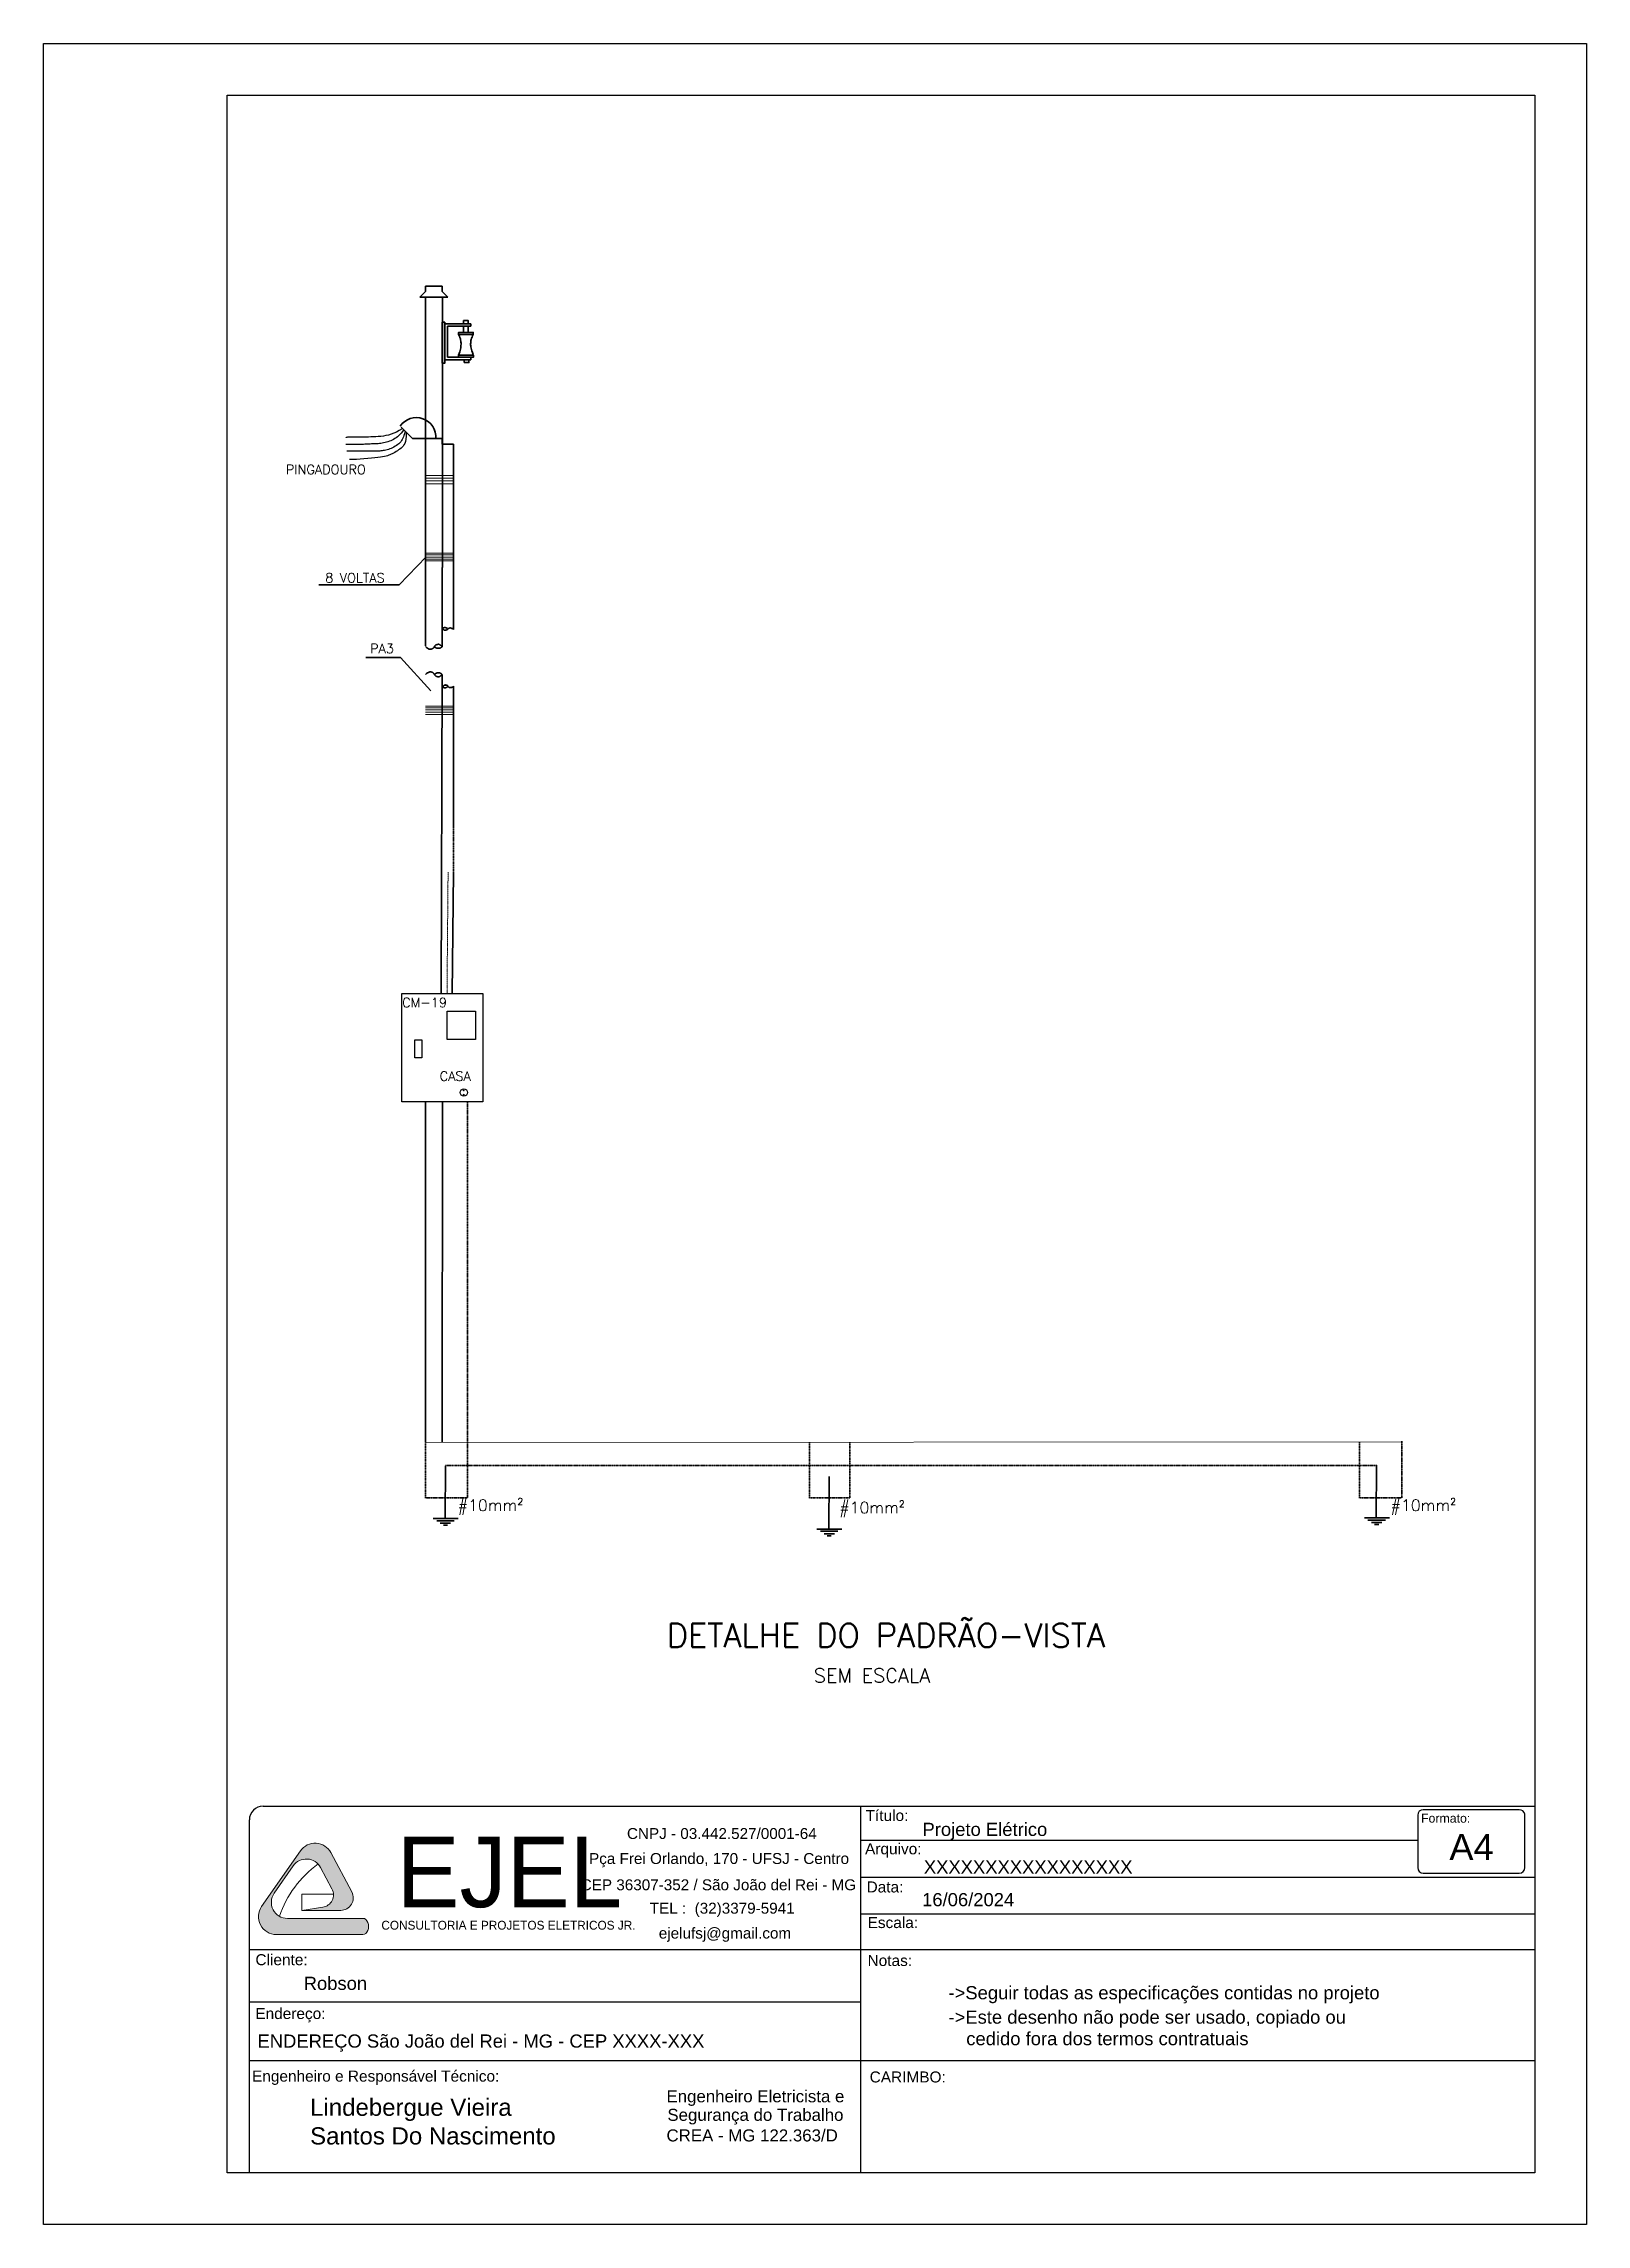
# Model space of a CAD drawing. Header units: millimetres. Extents: x 32721 to 70403, y 1490 to 13922.
# Drawn here: x 47374 to 49474, y 2750 to 5720 of the extents above; entities that cross this region are included whole.
import ezdxf
from ezdxf.enums import TextEntityAlignment as Align

# ---------------------------------------------------------------- set-up
doc = ezdxf.new("R2010")
doc.units = ezdxf.units.MM
doc.linetypes.add('DASHDOT', pattern=[1, 0.5, -0.25, 0, -0.25])
doc.linetypes.add('HIDDEN', pattern=[0.375, 0.25, -0.125])
for name, color, linetype, lineweight in [('EJEL05130C', 130, 'Continuous', 30), ('EJEL0550C', 50, 'Continuous', 35), ('EJEL0580C', 80, 'Continuous', 9), ('EJEL0910C', 10, 'Continuous', 9), ('EJELFORMATO', 170, 'Continuous', 25)]:
    doc.layers.add(name, color=color, linetype=linetype, lineweight=lineweight)
doc.styles.add('AGEONE', font='')
doc.styles.add('AR', font='arial.ttf')
doc.styles.add('ROMANS', font='romans.shx')
doc.styles.get("Standard").update_dxf_attribs({"font": 'arial.ttf'})
doc.styles.get('AGEONE').set_extended_font_data('Ageone')

msp = doc.modelspace()

# ---------------------------------------------------------------- texts
at = {"layer": 'EJEL05130C', "style": 'ROMANS'}
for s, height, p in [('DETALHE DO PADRÃO-VISTA', 32.0755179896085, (48222.58986407862, 3536.446083561845)), ('SEM ESCALA', 19.24531079376511, (48422.58778966195, 3488.195852077166))]:
    msp.add_text(s, height=height, dxfattribs=at).set_placement(p)
at = {"layer": 'EJEL0550C', "style": 'ROMANS'}
msp.add_text('CM-19', height=12.8302071958434, dxfattribs=at).set_placement((47862.25334095997, 4407.867595564727))
at = {"layer": 'EJEL0550C', "lineweight": -3, "style": 'ROMANS'}
for p in [(47903.07480556751, 3721.87466924679), (48422.42608071679, 3718.694905729026), (49172.90556829964, 3721.87466924679)]:
    msp.add_text('   #10mm²', height=15.61822372103351, dxfattribs=at).set_placement(p)
at = {"layer": 'EJEL0550C'}
for s, height, p in [('Título:', 15, (48493.13435941821, 3299.651321743106)), ('Formato:', 12, (49249.15940984132, 3297.425993580327)), ('Arquivo:', 15, (48492.37656538308, 3254.27341269383)), ('Data:', 15, (48494.45888249928, 3202.33151512414)), ('Escala:', 15, (48495.82251166206, 3153.833082079378)), ('Cliente:', 15, (47662.59303732615, 3103.255150253724)), ('Notas:', 15, (48495.7906404578, 3102.140088964094)), ('Endereço:', 15, (47662.41699713122, 3029.960672447996)), ('Engenheiro e Responsável Técnico:', 15, (47657.9089863438, 2944.715908026861)), ('CARIMBO:', 15, (48498.65080975022, 2943.543453875187))]:
    msp.add_text(s, height=height, dxfattribs=at).set_placement(p)
at = {"layer": 'EJEL0580C', "style": 'ROMANS'}
for s, p in [('PINGADOURO', (47703.87905121635, 5133.822673390594)), ('8 VOLTAS', (47757.55113370337, 4986.314252975706)), ('PA3', (47818.62806694895, 4890.030993387132)), ('CASA', (47913.34558666532, 4307.585945443629))]:
    msp.add_text(s, height=12.8302071958434, dxfattribs=at).set_placement(p)
at = {"layer": 'EJEL0910C'}
for s, height, p in [('Projeto Elétrico ', 17.93157444528333, (48570.54752937498, 3279.27813432792)), ('XXXXXXXXXXXXXXXXX', 17.93157444528333, (48572.44086477745, 3228.065126530317)), ('16/06/2024', 17.93157444528338, (48570.03273538357, 3183.56539492296)), ('Robson', 17.93157444528338, (47728.21426836794, 3069.575968860609)), ('->Seguir todas as especificações contidas no projeto', 17.93157444528333, (48605.90561308924, 3056.805717679978)), ('->Este desenho não pode ser usado, copiado ou', 17.93157444528333, (48605.90561308924, 3023.60240440171)), ('ENDEREÇO São João del Rei - MG - CEP XXXX-XXX', 17.93157444528333, (47665.36020865085, 2990.978034813263)), ('    cedido fora dos termos contratuais', 17.93157444528333, (48602.3077878964, 2994.274437569155))]:
    msp.add_text(s, height=height, dxfattribs=at).set_placement(p)
for s, height, style, p in [('EJEL', 96.08080432525331, 'AGEONE', (47854.63972788517, 3182.277768958549)), ('CNPJ - 03.442.527/0001-64', 14.85101435259276, 'AR', (48168.26630694725, 3275.15003919632)), ('A4', 35.26820437404194, 'AR', (49287.76973134864, 3246.570227956705)), ('Pça Frei Orlando, 170 - UFSJ - Centro', 14.85101435259276, 'AR', (48116.66813572522, 3241.123929788198)), ('CEP 36307-352 / São João del Rei - MG', 14.85101435259276, 'AR', (48105.36989790693, 3205.324585143317)), ('TEL :  (32)3379-5941', 14.85101435259276, 'AR', (48199.30235808788, 3173.436823334268)), ('CONSULTORIA E PROJETOS ELETRICOS JR.', 12, 'AGEONE', (47833.95732486926, 3151.684489128718)), ('ejelufsj@gmail.com', 14.85101435259276, 'AR', (48211.59257118616, 3139.539510450864))]:
    msp.add_text(s, height=height, dxfattribs=dict(at, style=style)).set_placement(p)
at = {"layer": 'EJEL0910C', "style": 'AR'}
for s, p in [('Engenheiro Eletricista e', (48343.13299923882, 2916.524440452995)), ('Segurança do Trabalho', (48343.13299923882, 2891.267960296784))]:
    msp.add_text(s, height=16.416, dxfattribs=at).set_placement(p, align=Align.CENTER)
at = {"layer": 'EJEL0910C'}
msp.add_text('CREA - MG 122.363/D', height=16.41600000000005, dxfattribs=at).set_placement((48338.69028865956, 2863.227719830201), align=Align.CENTER)
at = {"layer": 'EJEL0910C', "insert": (47736.9381585287, 2921.510677849026), "char_height": 23.40000000000007, "attachment_point": 1, "style": 'AR'}
msp.add_mtext_dynamic_manual_height_columns('Lindebergue Vieira Santos Do Nascimento', width=341.341735137139, gutter_width=1811.922514845056, heights=[0], dxfattribs=at)

# ---------------------------------------------------------------- hatches: boundary and pattern name
at = {"layer": 'EJEL0910C'}
h = msp.add_hatch(color=256, dxfattribs=at)
h.dxf.hatch_style = 1
edge = h.paths.add_edge_path()
edge.add_arc((47751.6876544955, 3199.087697769006), 17.04462481392341, -81.4230188051423, 28.01405766307471, ccw=False)
edge.add_line((47754.22965736434, 3182.233693601753), (47725.48267424922, 3177.897933814013))
edge.add_line((47725.48267424878, 3177.897933814165), (47778.71593417702, 3177.897933814169))
edge.add_arc((47778.71593417719, 3194.942558627998), 17.04462481391936, 270, 388.0140576630612)
edge.add_line((47793.76348087264, 3202.948217470621), (47765.25946398337, 3256.524760459593))
edge.add_arc((47743.7629687039, 3245.088104970011), 24.34946401988559, 28.01405766304059, 145.1095997923543)
edge.add_line((47723.79037620619, 3259.016204157684), (47671.00642488552, 3183.325161470881))
edge.add_arc((47690.97901738368, 3169.397062283315), 24.34946401988359, 145.1095997923455, 269.9862535994334)
edge.add_line((47690.97317546167, 3145.047598964258), (47808.74862420253, 3145.019342283827))
edge.add_ellipse((47808.75146216134, 3156.0136664436), major_axis=(0.00283795902097491, 10.99432415987779), ratio=0.7056061408771386, start_angle=180, end_angle=360.0417428966182)
edge.add_line((47808.74864826704, 3167.007989144608), (47706.06835510091, 3166.983798877867))
edge.add_arc((47706.06269831935, 3188.898315765735), 21.914517617902, 145.1095997923734, 270.0147897280216, ccw=False)
edge.add_line((47688.08736507155, 3201.433605034443), (47713.91381640649, 3238.468176746657))
edge.add_arc((47731.88914965352, 3225.932887477873), 21.91451761788841, 28.01405766305561, 145.109599792388, ccw=False)
edge.add_line((47751.23599540468, 3236.225877418605), (47766.73520119108, 3207.093356611726))

# ---------------------------------------------------------------- linework, layer by layer
at = {"layer": 'EJEL05130C'}
for p, q in [((47861.61467565715, 4278.90144045763), (47861.61467565715, 4426.448823209829)), ((47861.61467565715, 4426.448823209829), (47972.2752127213, 4426.448823209829)), ((47972.2752127213, 4426.448823209829), (47972.2752127213, 4278.90144045763)), ((47923.61614227754, 4363.948253853484), (47923.61614227754, 4402.438875441014)), ((47923.61614227754, 4402.438875441014), (47962.10676386507, 4402.438875441014)), ((47962.10676386507, 4402.438875441014), (47962.10676386507, 4363.948253853484)), ((47879.46614069745, 4339.095266184487), (47879.46614069745, 4363.393756231882)), ((47879.46614069745, 4363.393756231882), (47889.08879609433, 4363.393756231882)), ((47889.08879609433, 4339.095266184487), (47879.46614069745, 4339.095266184487)), ((47889.08879609433, 4363.393756231882), (47889.08879609433, 4339.095266184487)), ((47962.10676386507, 4363.948253853484), (47923.61614227754, 4363.948253853484)), ((47972.2752127213, 4278.90144045763), (47861.61467565715, 4278.90144045763))]:
    msp.add_line(p, q, dxfattribs=at)
for points in [[(47864.58118519808, 5194.605373068745), (47862.72135394672, 5192.088168863149), (47860.92898462212, 5189.875005987444), (47859.18518776397, 5187.934985186261), (47857.47107391192, 5186.237207223108), (47855.76775383222, 5184.750772840256), (47854.05633783796, 5183.444782791772), (47852.31793661986, 5182.288337827002), (47850.53366079312, 5181.250538704735), (47848.68986791099, 5180.305468902447), (47846.79390388308, 5179.447142821929), (47844.85836185917, 5178.674557614326), (47842.89583483798, 5177.986710409557), (47840.91891581826, 5177.382598351698), (47838.94019787422, 5176.861218570655), (47836.97227385358, 5176.421568217585), (47835.02773690611, 5176.062644424765), (47833.11633165818, 5175.781618280835), (47831.23640909589, 5175.56835668577), (47829.38347168191, 5175.410900474679), (47827.55302210549, 5175.297290492101), (47825.7405629804, 5175.215567582585), (47823.9415966938, 5175.153772595393), (47822.15162608596, 5175.099946365637), (47820.36615361962, 5175.042129742578), (47818.58113163956, 5174.97102132659), (47816.79431096178, 5174.887950746084), (47815.00389273748, 5174.796905392377), (47813.20807751373, 5174.701872649712), (47811.4050659131, 5174.606839904689), (47809.59305923786, 5174.515794550982), (47807.77025765744, 5174.432723972837), (47805.93486232309, 5174.361615556849), (47804.07487889571, 5174.305459844738), (47802.13753364277, 5174.263259986903), (47800.05985749247, 5174.233022298311), (47797.77888175059, 5174.212753077394), (47795.23163757194, 5174.200458629675), (47792.3551560357, 5174.194145265395), (47789.08646822115, 5174.191819290078), (47785.36260535858, 5174.191487009237)], [(47862.27821424599, 5195.626144354421), (47858.36787226266, 5193.177888231941), (47854.57086349181, 5191.160269987271), (47850.87099791683, 5189.525440976497), (47847.25208537013, 5188.22555254391), (47843.69793575957, 5187.212756033794), (47840.1923591441, 5186.439202797519), (47836.71916543161, 5185.857044174656), (47833.26216437898, 5185.418431511847), (47829.81056289352, 5185.081497239182), (47826.37515557834, 5184.828298115783), (47822.97213426253, 5184.646871965335), (47819.61769039757, 5184.525256637473), (47816.32801543499, 5184.451489965326), (47813.11930112835, 5184.413609777293), (47810.0077388536, 5184.399653920653), (47807.00952059092, 5184.397660228533), (47804.14173702736, 5184.397327945335), (47801.42507858665, 5184.395001967656), (47798.88113424838, 5184.388688603376), (47796.53149382288, 5184.376394155657), (47794.39774636528, 5184.356124937101), (47792.50148161039, 5184.325887248506), (47790.86428906648, 5184.283687390674), (47789.50775778863, 5184.227531680921), (47788.44335769402, 5184.156921690916), (47787.64207769213, 5184.077340071028), (47787.06478732789, 5183.995764763738), (47786.67235576868, 5183.919173690294), (47786.42565218179, 5183.854544774284), (47786.28554588564, 5183.808855955831), (47786.21290642515, 5183.789085158533), (47786.16860281664, 5183.802210310711), (47786.12160036855, 5183.852218801323), (47786.07324850069, 5183.931135850089), (47786.03299292497, 5184.027996146815), (47786.01027882472, 5184.131834369498), (47786.0145517608, 5184.231685205581), (47786.05525721864, 5184.316583344869), (47786.14184060806, 5184.375563451198), (47786.28374748999, 5184.397660228533)], [(47865.9628444728, 5191.543059218806), (47865.27879973294, 5189.002130153214), (47864.59250935857, 5186.718446242496), (47863.88013443084, 5184.662088541649), (47863.11783580438, 5182.803138115116), (47862.28177478691, 5181.111676020257), (47861.34811238406, 5179.557783314431), (47860.29300967699, 5178.111541057355), (47859.09262782239, 5176.74303031111), (47857.73107390563, 5175.428648504043), (47856.22424053925, 5174.170058557858), (47854.59596618895, 5172.975239748735), (47852.87008954702, 5171.852171367005), (47851.07044923022, 5170.808832700641), (47849.22088393079, 5169.853203035258), (47847.34523226551, 5168.993261654108), (47845.46733270006, 5168.236987847529), (47843.60810033491, 5167.589369611276), (47841.776755299, 5167.043429758083), (47839.97959450707, 5166.589199829719), (47838.22291434518, 5166.2167113467), (47836.51301142601, 5165.915995848427), (47834.8561824377, 5165.677084862509), (47833.2587239929, 5165.490009918896), (47831.72693262875, 5165.344802542841), (47830.25983358806, 5165.232491118619), (47828.82736701198, 5165.148091412393), (47827.39220099217, 5165.087616028122), (47825.91700429992, 5165.04707758157), (47824.36444517795, 5165.022488690855), (47822.69719217101, 5165.009861962295), (47820.87791405042, 5165.005210011655), (47818.86927898334, 5165.004545447617), (47816.62466024162, 5165.004545447617), (47814.06024925012, 5165.004545447617), (47811.08294185867, 5165.004545447617), (47807.59963474785, 5165.004545447617), (47803.51722338992, 5165.004545447617), (47798.74260408782, 5165.004545447617), (47793.18267314455, 5165.004545447617), (47786.74432618338, 5165.004545447617)], [(47867.80515954844, 5190.522287933134), (47867.66850194575, 5185.645722389418), (47867.27322171211, 5181.651240109455), (47866.64135816239, 5178.416246951288), (47865.79495008278, 5175.818148789476), (47864.75603641052, 5173.734351486779), (47863.54665638492, 5172.042260908322), (47862.18884909428, 5170.619282931017), (47860.70465347583, 5169.342823408188), (47859.1164085896, 5168.112215835168), (47857.44765262748, 5166.914504216344), (47855.72222450828, 5165.758660169795), (47853.96396247116, 5164.653655318314), (47852.19670520838, 5163.608461282347), (47850.44429095907, 5162.632049689404), (47848.73055818898, 5161.73339215757), (47847.07934559035, 5160.921460304926), (47845.49537583035, 5160.201238384183), (47843.9069090617, 5159.561761061548), (47842.22309039377, 5158.988075635501), (47840.35306402971, 5158.465229404526), (47838.20597492786, 5157.978269667106), (47835.69096736686, 5157.512243714642), (47832.71718630505, 5157.052198843256), (47829.19377624766, 5156.583182351435), (47825.06916259395, 5156.096222614015), (47820.44889318664, 5155.606272332512), (47815.47779683798, 5155.134265296609), (47810.30070190715, 5154.701135293621), (47805.06243720643, 5154.3278161085), (47799.90783132153, 5154.03524152621), (47794.98171283815, 5153.844345331701), (47790.42891034203, 5153.77606131701)]]:
    msp.add_lwpolyline(points, dxfattribs=at)
for centre, radius in [((47946.13678336568, 4291.823215240017), 5.051913223246185), ((47946.09426752611, 4294.596290645607), 0.4664766931536385), ((47946.09426752611, 4288.843842966502), 0.4664766931536385)]:
    msp.add_circle(centre, radius, dxfattribs=at)
at = {"layer": 'EJEL0550C'}
for p, q in [((47886.12982018148, 5374.767655727745), (47893.82794446289, 5382.465780042192)), ((47893.82794446289, 5382.465780042192), (47893.82794446289, 5390.163904363722)), ((47893.82794446289, 5390.163904363722), (47916.92231745814, 5390.163904363722)), ((47916.92231745814, 5390.163904363722), (47916.92231745814, 5382.465780042192)), ((47924.62044166404, 5374.767655727745), (47916.92231745814, 5382.465780042192)), ((47893.82794446289, 5374.767655727745), (47886.12982018148, 5374.767655727745)), ((47893.82794446289, 5374.767655727745), (47916.92231745814, 5374.767655727745)), ((47893.82794446289, 5002.986872108715), (47893.82794446289, 5374.767655727745)), ((47916.92231745814, 5374.767655727745), (47924.62044166404, 5374.767655727745)), ((47916.96588888484, 5006.947711027977), (47916.96588888484, 5374.767655727745)), ((47923.92648743413, 5338.811941872849), (47955.55614955186, 5338.811941872849)), ((47955.55614955186, 5335.410702408735), (47923.92648743413, 5335.410702408735)), ((47955.55614955186, 5338.811941872849), (47955.55614955186, 5335.410702408735)), ((47955.55614955186, 5293.13813019294), (47923.92648743413, 5293.13813019294)), ((47923.92648743413, 5289.736882534733), (47955.55614955186, 5289.736882534733)), ((47955.55614955186, 5289.736882534733), (47955.55614955186, 5293.13813019294)), ((47876.32575148961, 5182.314547788665), (47860.92950285129, 5197.710796422281)), ((47876.32575148961, 5182.314547788665), (47907.11824884181, 5182.314547788665)), ((47916.92231745814, 5182.314547788665), (47907.11824884181, 5182.314547788665)), ((47916.92231745814, 5174.61642347186), (47916.92231745814, 5182.314547788665)), ((47916.92231745814, 5174.61642347186), (47932.31856609648, 5174.61642347186)), ((47932.31856609648, 5174.61642347186), (47932.31856609648, 4922.318059229412)), ((47895.11582140355, 5021.199718903321), (47857.99519231825, 4983.043740540641)), ((47893.88552642855, 4900.086492047762), (47893.88552642855, 5005.919549543982)), ((47916.89291055898, 4898.265577721228), (47916.89291055898, 5006.830083686171)), ((47857.99519231825, 4983.043740540641), (47748.81687781405, 4983.043740540641)), ((47860.02486022392, 4884.125902864558), (47812.71424402058, 4884.125902864558)), ((47901.4216371107, 4838.853536727205), (47860.02486022392, 4884.125902864558)), ((47915.46201943881, 4426.44882321043), (47916.92231745814, 4860.733064685512)), ((47932.31856609648, 4845.336816051895), (47932.31856609648, 4653.129493059783)), ((47930.28982574699, 4426.44882321043), (47932.13738300283, 4591.67220258321)), ((47893.82794446289, 3815.882654520487), (47893.82794446289, 4278.901440458631)), ((47916.92231745814, 3815.882654520487), (47916.94494425545, 4278.901440458631)), ((47921.13118043098, 3783.377927624781), (47920.6921913969, 3711.677769115962)), ((49188.72730339129, 3784.321498625573), (49188.28831428169, 3712.621340116755)), ((48443.4897952652, 3768.920878816432), (48443.0508062311, 3697.220720312336)), ((49172.02079056947, 3712.621340116755), (49206.13585125325, 3712.621340116755)), ((47904.42466776021, 3711.677769115962), (47938.53972821742, 3711.677769115962)), ((47909.38728801862, 3708.616783386362), (47933.15248826699, 3708.616783386362)), ((47914.19683144971, 3705.084876777099), (47928.20140483785, 3705.084876777099)), ((47918.44077805315, 3702.541966272765), (47924.09899823245, 3702.541966272765)), ((48426.78328236785, 3697.220720312336), (48460.89834305162, 3697.220720312336)), ((48431.74590285282, 3694.159734585093), (48455.51110287462, 3694.159734585093)), ((48436.55544628392, 3690.627827973472), (48450.56001967206, 3690.627827973472)), ((48440.79939281184, 3688.084917464417), (48446.45761306665, 3688.084917464417)), ((49176.98341097892, 3709.560354389512), (49200.74861092521, 3709.560354389512)), ((49181.79295433449, 3706.028447780252), (49195.79752772264, 3706.028447780252)), ((49186.03690093794, 3703.485537273558), (49191.69512104172, 3703.485537273558))]:
    msp.add_line(p, q, dxfattribs=at)
at = {"layer": 'EJEL0550C', "linetype": 'HIDDEN'}
for p, q in [((47932.09439671744, 4655.202443977549), (47932.09439671744, 4592.107195361637)), ((47951.30054966484, 4278.901440458631), (47951.30054966484, 3739.759864507443)), ((47893.82794446289, 3739.303352812211), (47893.82794446289, 3815.199457177714)), ((48416.67319218414, 3739.303352812211), (48416.67319218414, 3815.199457177714)), ((48471.47460483118, 3739.759864507443), (48471.47460483118, 3815.199457177714)), ((49165.19828377789, 3739.303352812211), (49165.19828377789, 3815.199457177714)), ((49223.09506853206, 3816.873057207966), (49223.09506853206, 3739.759864507443)), ((49188.81576296361, 3783.824593393198), (47921.13118043098, 3783.824593393198)), ((47951.30054966484, 3739.759864507443), (47894.56267144035, 3739.759864507443)), ((48471.47460483118, 3739.759864507443), (48417.40791908609, 3739.759864507443)), ((49223.09506853206, 3739.759864507443), (49165.93301083089, 3739.759864507443))]:
    msp.add_line(p, q, dxfattribs=at)
at = {"layer": 'EJEL0550C'}
for points in [[(47916.87063954389, 5340.755507279904), (47916.87063954389, 5284.87797721001), (47920.27690972302, 5284.87797721001), (47920.27690972302, 5340.755507279904)], [(47939.10182325995, 5324.070888219223), (47939.10182325995, 5326.877624346056), (47958.94497031636, 5326.877624346056), (47958.94497031636, 5324.070888219223)], [(47939.10182325995, 5293.192171958959), (47939.10182325995, 5296.000447709066), (47959.36713548115, 5296.000447709066), (47959.36713548115, 5293.192171958959)]]:
    msp.add_lwpolyline(points, close=True, dxfattribs=at)
for points in [[(47923.92648743413, 5338.811941872849), (47920.27690972302, 5338.811941872849)], [(47920.27690972302, 5338.811941872849), (47920.27690972302, 5289.736882534733), (47923.92648743413, 5289.736882534733)], [(47923.92648743413, 5293.13813019294), (47923.92648743413, 5335.410702408735)], [(47939.10182325995, 5324.070888219223), (47940.09529083307, 5322.048904448988), (47940.87476427766, 5320.177760315819), (47941.46374629042, 5318.432778212373), (47941.88573919047, 5316.789280538382), (47942.16424567453, 5315.222589703026), (47942.32276821272, 5313.708028101319), (47942.38480980387, 5312.220918125913), (47942.37387246497, 5310.736582183625), (47942.30686215732, 5309.230342671832), (47942.17429669203, 5307.677521990267), (47941.96009722029, 5306.053442538669), (47941.64818466673, 5304.333426714409), (47941.22247995601, 5302.492796924304), (47940.66690408826, 5300.506875551568), (47939.96537821469, 5298.350985017176), (47939.10182325995, 5296.000447709066)], [(47945.85692718264, 5338.811941872849), (47945.85692718264, 5343.002779840892), (47952.1898661671, 5343.002779840892), (47952.1898661671, 5338.811941872849)], [(47945.85692718264, 5326.877624346056), (47945.85692718264, 5335.410702408735)], [(47952.1898661671, 5335.410702408735), (47952.1898661671, 5326.877624346056), (47945.85692718264, 5326.877624346056)], [(47958.94497031636, 5324.070888219223), (47958.07229786649, 5322.338232891456), (47957.34683127099, 5320.649456868301), (47956.75743562647, 5319.004560154477), (47956.29297610508, 5317.403542749991), (47955.94231765241, 5315.846404652475), (47955.69432544062, 5314.33314586429), (47955.53786456634, 5312.863766385442), (47955.46179997515, 5311.438266213565), (47955.45994546695, 5310.047506834944), (47955.54590799338, 5308.645795673932), (47955.73824373799, 5307.178301634081), (47956.05550820459, 5305.590193623666), (47956.51625727469, 5303.826640548599), (47957.13904675422, 5301.832811312433), (47957.94243252464, 5299.553874825804), (47958.94497031636, 5296.934999999346)], [(47946.70141142524, 5285.842385085038), (47946.70141142524, 5289.736882534733)], [(47953.03419649669, 5289.736882534733), (47953.03419649669, 5285.842385085038), (47946.70141142524, 5285.842385085038)], [(47894.1532672343, 4899.073264927694), (47895.57934339991, 4897.804771608724), (47896.83374826521, 4896.855435310918), (47897.93455248543, 4896.183953186501), (47898.89982648927, 4895.749022394779), (47899.74764093195, 4895.509340087967), (47900.49606624215, 4895.423603434818), (47901.16317352824, 4895.450509580467), (47901.76703299234, 4895.548755688946), (47902.32298571283, 4895.683714133735), (47902.83545582002, 4895.847458147411), (47903.30613726319, 4896.038736190883), (47903.73672467134, 4896.256296708551), (47904.12891229583, 4896.498888163685), (47904.48439438803, 4896.765258995962), (47904.80486542587, 4897.054157680457), (47905.09201958522, 4897.364332647401), (47905.34858659396, 4897.693906590532), (47905.58143665125, 4898.038499094728), (47905.79847565928, 4898.393103970608), (47906.00760891614, 4898.752715028786), (47906.216742173, 4899.112326094048), (47906.43378095447, 4899.466930965205), (47906.66663123832, 4899.81152346704), (47906.92319817154, 4900.141097410171), (47907.20959938063, 4900.451272381837), (47907.5247996156, 4900.740171059253), (47907.86597572833, 4901.006541896251), (47908.23030426865, 4901.249133349025), (47908.61496186188, 4901.466693871411), (47909.01712528436, 4901.657971907804), (47909.43397085933, 4901.82171592856), (47909.86267551422, 4901.956674370987), (47910.30013357462, 4902.061595698367), (47910.74210971421, 4902.13522835273), (47911.18408638243, 4902.176320799717), (47911.62154610432, 4902.183621490796), (47912.04997155588, 4902.155878875081), (47912.46484473346, 4902.091841406411), (47912.8616486152, 4901.990257538619), (47913.23586542399, 4901.84987572554), (47913.58401263271, 4901.671113200362), (47913.90674924276, 4901.461062313694), (47914.20576905239, 4901.228484186064), (47914.48276570879, 4900.98213994507), (47914.73943361439, 4900.730790723042), (47914.9774661898, 4900.483197645222), (47915.19855745985, 4900.248121839217), (47915.40440129829, 4900.034324425545), (47915.59575042882, 4899.848063243597), (47915.76959297487, 4899.685582956306), (47915.92197590981, 4899.5406249195), (47916.04894590491, 4899.406930498459), (47916.14655000907, 4899.278241065535), (47916.21083512012, 4899.148297986001), (47916.23784806038, 4899.010842606251), (47916.22363565218, 4898.859616317517), (47916.16518616998, 4898.69023808635), (47916.06325286615, 4898.505837388238), (47915.91953021861, 4898.311421307018), (47915.73571262979, 4898.111996931253), (47915.51349442656, 4897.912571361303), (47915.25457046447, 4897.718151676287), (47914.96063522148, 4897.533744957687), (47914.63338287342, 4897.364358308223), (47914.27441379832, 4897.214268541553), (47913.88495182357, 4897.084831397678), (47913.46612584591, 4896.976672346409), (47913.01906529075, 4896.890416867009), (47912.54489965897, 4896.826690434013), (47912.04475799837, 4896.786118512515), (47911.51976980988, 4896.76932657705), (47910.97106436783, 4896.7769400998), (47910.40061784569, 4896.812088003993), (47909.81379423999, 4896.887912976981), (47909.21680467293, 4897.020061152449), (47908.61586004015, 4897.224178675882), (47908.0171712373, 4897.515911673887), (47907.42694961315, 4897.910906291945), (47906.85140561018, 4898.424808663745), (47906.29675035062, 4899.073264927694)], [(47932.13011601326, 4922.459704716955), (47931.21056217642, 4923.062450657679), (47930.4178923156, 4923.533137986818), (47929.7364694588, 4923.887122353706), (47929.15065640751, 4924.139759405301), (47928.64481596318, 4924.30640480038), (47928.20331115385, 4924.402414190616), (47927.81050485649, 4924.443143234785), (47927.45075979705, 4924.44394757985), (47927.11088008793, 4924.417696723242), (47926.78743455671, 4924.367315559539), (47926.47943266218, 4924.293242812546), (47926.18588424077, 4924.19591722258), (47925.9057991289, 4924.075777518163), (47925.63818708748, 4923.933262427825), (47925.38205795291, 4923.768810698963), (47925.13642133508, 4923.582861053019), (47924.89946229907, 4923.376802815863), (47924.66606644726, 4923.155827650822), (47924.43029430858, 4922.926077837452), (47924.18620656304, 4922.693695617549), (47923.92786426826, 4922.464823263585), (47923.64932780214, 4922.245603036234), (47923.34465799572, 4922.042177198531), (47923.00791568006, 4921.860687999353), (47922.63540513058, 4921.706692742169), (47922.23240621273, 4921.583408781276), (47921.80644223638, 4921.493468523211), (47921.36503643586, 4921.43950437451), (47920.91571249861, 4921.424148722821), (47920.46599380999, 4921.450033965248), (47920.02340367988, 4921.519792503601), (47919.5954654181, 4921.636056734973), (47919.18957039829, 4921.79955792785), (47918.81258111638, 4922.00342285752), (47918.47122730133, 4922.238877149422), (47918.17223936181, 4922.497146469112), (47917.92234747992, 4922.769456439666), (47917.72828183776, 4923.047032710117), (47917.59677239087, 4923.321100922432), (47917.5345491703, 4923.582886713837), (47917.54629723346, 4923.825078022543), (47917.62851902445, 4924.046211957568), (47917.77567193817, 4924.246287912381), (47917.98221276538, 4924.425305289886), (47918.24259912754, 4924.583263483557), (47918.55128796646, 4924.720161891571), (47918.90273675257, 4924.835999921568), (47919.29140235214, 4924.930776962283), (47919.7135900979, 4925.002298597017), (47920.17299662068, 4925.039595158916), (47920.67516633807, 4925.029503149715), (47921.22564427186, 4924.958859075869), (47921.82997476413, 4924.814499450913), (47922.49370245903, 4924.583260771858), (47923.22237177417, 4924.251979561683), (47924.02152773131, 4923.80749231976)], [(47894.1532672343, 4861.036062859268), (47895.57934339991, 4862.304556126317), (47896.83374826521, 4863.253892074834), (47897.93455248543, 4863.925373248152), (47898.89982648927, 4864.360302189598), (47899.74764093195, 4864.599981433064), (47900.49606624215, 4864.685713526596), (47901.16317352824, 4864.658801015892), (47901.76703299234, 4864.560546439556), (47902.32298571283, 4864.425577317899), (47902.83545582002, 4864.261821126369), (47903.30613726319, 4864.070530303226), (47903.73672467134, 4863.852957303257), (47904.12891229583, 4863.610354574168), (47904.48439438803, 4863.343974563657), (47904.80486542587, 4863.055069724152), (47905.09201958522, 4862.744892493916), (47905.34858659396, 4862.415320762153), (47905.58143665125, 4862.070734068402), (47905.79847565928, 4861.716137414936), (47906.00760891614, 4861.356535778075), (47906.216742173, 4860.996934136492), (47906.43378095447, 4860.642337480665), (47906.66663123832, 4860.297750793994), (47906.92319817154, 4859.968179057509), (47907.20959938063, 4859.658001827276), (47907.5247996156, 4859.369096992494), (47907.86597572833, 4859.102716981983), (47908.23030426865, 4858.86011424581), (47908.61496186188, 4858.642541248199), (47909.01712528436, 4858.451250429778), (47909.43397085933, 4858.287494233526), (47909.86267551422, 4858.152525114234), (47910.30013357462, 4858.047595368556), (47910.74210971421, 4857.973956696063), (47911.18408638243, 4857.932860642923), (47911.62154610432, 4857.925558748218), (47912.04997155588, 4857.953302567559), (47912.46484473346, 4858.017343644744), (47912.8616486152, 4858.118933525944), (47913.23586542399, 4858.259323759681), (47913.58401263271, 4858.438097008926), (47913.90674924276, 4858.648160427456), (47914.20576905239, 4858.880752288216), (47914.48276570879, 4859.127110864149), (47914.73943361439, 4859.378474414039), (47914.9774661898, 4859.626081224989), (47915.19855745985, 4859.861169565222), (47915.40440129829, 4860.074977700599), (47915.59575042882, 4860.261247300841), (47915.76959297487, 4860.4237336039), (47915.92197590981, 4860.568695249221), (47916.04894590491, 4860.702390871527), (47916.14655000907, 4860.831079100826), (47916.21083512012, 4860.961018578924), (47916.23784806038, 4861.098467938191), (47916.22363565218, 4861.249685810984), (47916.16518616998, 4861.419053318084), (47916.06325286615, 4861.603441486695), (47915.91953021861, 4861.797843832424), (47915.73571262979, 4861.997253868529), (47915.51349442656, 4862.196665110616), (47915.25457046447, 4862.391071067224), (47914.96063522148, 4862.575465253958), (47914.63338287342, 4862.744841179356), (47914.27441379832, 4862.894922471089), (47913.88495182357, 4863.02435325463), (47913.46612584591, 4863.132507739199), (47913.01906529075, 4863.218760162337), (47912.54489965897, 4863.282484745054), (47912.04475799837, 4863.323055715453), (47911.51976980988, 4863.339847294548), (47910.97106436783, 4863.332233719881), (47910.40061784569, 4863.297086120132), (47909.81379423999, 4863.221263254669), (47909.21680467293, 4863.08912079288), (47908.61586004015, 4862.88501439472), (47908.0171712373, 4862.593299741384), (47907.42694961315, 4862.198332488104), (47906.85140561018, 4861.684468306627), (47906.29675035062, 4861.036062859268)], [(47932.22018404442, 4845.042901667017), (47931.44500611688, 4844.451917364469), (47930.75253014661, 4843.991305009687), (47930.13227230185, 4843.646865767121), (47929.57374852432, 4843.404400813011), (47929.06647498229, 4843.249711314162), (47928.599967844, 4843.168598439737), (47928.16374327775, 4843.14686336834), (47927.74731714968, 4843.170307264416), (47927.34253584678, 4843.226739227426), (47926.9505644406, 4843.312000068596), (47926.57489890113, 4843.423938510557), (47926.21903421656, 4843.560403301923), (47925.88646605476, 4843.719243170042), (47925.58068970598, 4843.898306854084), (47925.3052006871, 4844.095443086127), (47925.06349451494, 4844.308500607694), (47924.85712466862, 4844.534826062085), (47924.67987843999, 4844.769757779977), (47924.52360123421, 4845.008132005631), (47924.38013830542, 4845.244784978582), (47924.24133528536, 4845.474552938376), (47924.09903735263, 4845.692272131626), (47923.94508998794, 4845.89277880259), (47923.77133859645, 4846.070909186092), (47923.57163496544, 4846.222790525502), (47923.34785603301, 4846.349714001666), (47923.10388504385, 4846.454261794537), (47922.84360562026, 4846.539016088791), (47922.57090078035, 4846.606559064392), (47922.28965422194, 4846.659472887128), (47922.00374903866, 4846.700339758198), (47921.71706855074, 4846.731741843403), (47921.43291365585, 4846.755257253706), (47921.15225465542, 4846.768447857143), (47920.87547980594, 4846.7678714504), (47920.60297660867, 4846.750085827804), (47920.33513347118, 4846.711648783679), (47920.07233789473, 4846.649118112349), (47919.81497768272, 4846.559051612865), (47919.56344124267, 4846.43800707483), (47919.31824567092, 4846.284406743645), (47919.08042689713, 4846.104130600583), (47918.85114991735, 4845.904923092145), (47918.63158010528, 4845.694528648321), (47918.42288268352, 4845.480691689656), (47918.22622287471, 4845.271156665018), (47918.04276605253, 4845.07366799967), (47917.87367728855, 4844.895970133039), (47917.72070422789, 4844.743656276754), (47917.58792299741, 4844.613714797335), (47917.47999229746, 4844.500982835852), (47917.4015706019, 4844.400297531032), (47917.35731653555, 4844.306496038105), (47917.3518887988, 4844.214415493432), (47917.38994578997, 4844.118893047533), (47917.4761462094, 4844.014765841479), (47917.61314245092, 4843.898448586871), (47917.79556432524, 4843.772666246667), (47918.01603435467, 4843.64172135435), (47918.26717657202, 4843.509916433952), (47918.54161395275, 4843.381554021315), (47918.83196992546, 4843.260936645198), (47919.13086776772, 4843.152366827278), (47919.4309308326, 4843.060147108114), (47919.72630317596, 4842.987862971997), (47920.01721136254, 4842.93623176312), (47920.3054026599, 4842.905253778852), (47920.59262433555, 4842.894929318914), (47920.8806235815, 4842.905258692474), (47921.17114781631, 4842.9362421851), (47921.46594415649, 4842.987880110679), (47921.76675986956, 4843.060172766574), (47922.07547174256, 4843.154411040981), (47922.39447313025, 4843.277048173608), (47922.72628758657, 4843.435828002064), (47923.07343791029, 4843.638494356888), (47923.43844735327, 4843.89279106625), (47923.82383886531, 4844.20646197012), (47924.23213562276, 4844.587250889599), (47924.66586065092, 4845.042901667017)]]:
    msp.add_lwpolyline(points, dxfattribs=at)
msp.add_arc((47881.62236892937, 5184.397660228533), 26.57532620266104, 355.5042466066887, 145.8452999826276, dxfattribs=at)
at = {"layer": 'EJEL0580C'}
for p, q in [((47893.80592788004, 5132.310611468587), (47932.37353071038, 5132.310611468587)), ((47893.80592788004, 5128.606274047812), (47932.37353071038, 5128.606274047812)), ((47893.80592788004, 5124.901936627037), (47932.37353071038, 5124.901936627037)), ((47893.80592788004, 5120.932783729349), (47932.49300556519, 5120.932783729349)), ((47893.6909179372, 5026.448137663672), (47932.2498987696, 5026.448137663672)), ((47893.6909179372, 5023.953021609432), (47932.2498987696, 5023.953021609432)), ((47893.97236138041, 5020.834203522318), (47932.2498987696, 5020.834203522318)), ((47893.6909179372, 5018.339087472796), (47932.2498987696, 5018.339087472796)), ((47893.6909179372, 5015.843971418552), (47932.2498987696, 5015.843971418552)), ((47893.81439581394, 4818.083454457494), (47932.40509292023, 4818.083454457494)), ((47893.81439581394, 4815.460087649288), (47932.40509292023, 4815.460087649288)), ((47893.81439581394, 4812.836566885599), (47932.40509292023, 4812.836566885599)), ((47893.81439581394, 4809.688341963032), (47932.40509292023, 4809.688341963032)), ((47893.81439581394, 4806.540117042827), (47932.40509292023, 4806.540117042827)), ((47893.82794446289, 3815.199457177714), (49223.09506853206, 3815.882654520487))]:
    msp.add_line(p, q, dxfattribs=at)
at = {"layer": 'EJEL0910C', "linetype": 'DASHDOT'}
msp.add_line((47923.29544457754, 4426.44882321043), (47924.7683425436, 4591.67220258321), dxfattribs=at)
at = {"layer": 'EJEL0910C'}
for p, q in [((47671.00642488597, 3183.325161470872), (47723.79037620619, 3259.016204157684)), ((47688.08736507155, 3201.433605034443), (47713.91381640572, 3238.468176746697)), ((47765.25946398338, 3256.524760459739), (47793.76348087264, 3202.948217470737)), ((47751.23599540468, 3236.225877418605), (47766.73520119095, 3207.093356611746)), ((47768.71686373118, 3199.812451432066), (47725.48267424878, 3199.812451432066)), ((47725.48267424878, 3177.897933814165), (47725.48267424878, 3199.812451432066)), ((47725.48267424878, 3177.897933814165), (47754.22965736434, 3182.233693601753)), ((47808.7486482675, 3167.007989144608), (47706.06835510142, 3166.983798877991)), ((47778.71593417719, 3177.897933814165), (47725.48267424878, 3177.897933814165)), ((47778.71593417719, 3177.897933814165), (47725.48267424878, 3177.897933814165)), ((47808.74862420259, 3145.019342283675), (47690.9731754612, 3145.047598964258))]:
    msp.add_line(p, q, dxfattribs=at)
for centre, radius, start, end in [((47743.7629687039, 3245.088104970011), 24.34946401988964, 28.01405766303809, 145.1095997927606), ((47834.32081855441, 3122.357262386315), 146.9667894929414, 126.1074537234032, 161.148660997779), ((47731.88914965352, 3225.932887477873), 21.91451761790068, 28.01405766303809, 145.1095997927606), ((47690.97901738368, 3169.397062283315), 24.34946401988964, 145.1095997927606, 269.9862536004982), ((47706.06269831935, 3188.898315765735), 21.91451761790068, 145.1095997927606, 270.0147897301065), ((47751.6876544955, 3199.087697769006), 17.04462481392275, 278.57698119372, 28.01405766303809), ((47778.71593417719, 3194.942558627998), 17.04462481392275, 270, 28.01405766303809)]:
    msp.add_arc(centre, radius, start, end, dxfattribs=at)
msp.add_ellipse((47808.75146216087, 3156.013666444764), major_axis=(0.00283795902097491, 10.99432415987779), ratio=0.7056061408771386, start_param=3.141592653589793, end_param=6.283913858164894, dxfattribs=at)
at = {"layer": 'EJELFORMATO'}
for p, q in [((47654.22879012281, 2819.874328600898), (47654.22879012281, 3301.195462981312)), ((47672.90765574228, 3319.874328600898), (49404.22879012281, 3319.874328600898)), ((48486.16123880286, 3319.699069721813), (48486.16123880286, 2819.874328600898)), ((49244.62226308769, 3307.522176023762), (49244.62226308769, 3236.108633585813)), ((49382.86887234289, 3315.063248204489), (49252.16333526772, 3315.063248204489)), ((49390.40994452153, 3236.108633585813), (49390.40994452153, 3308.878704600458)), ((48486.40294989318, 3273.314181076319), (49244.62226308769, 3273.314181076319)), ((48486.40294989318, 3223.314181076319), (49404.22879012281, 3223.314181076319)), ((49252.16333526772, 3228.567561405085), (49382.86887234289, 3228.567561405085)), ((48486.21943861365, 3173.314181076319), (49404.22879012281, 3173.314181076319)), ((49404.01875887092, 3124.144569663404), (47654.22879012281, 3124.144569663404)), ((47654.22879012281, 3053.501043911747), (48486.21240613636, 3053.501043911747)), ((47654.22879012281, 2973.314181076319), (49403.95661844805, 2973.314181076319))]:
    msp.add_line(p, q, dxfattribs=at)
at = {"layer": 'EJELFORMATO', "color": 7}
msp.add_lwpolyline([(47374.22879012235, 2750.269795904009), (47374.22879012235, 5720.269795903892), (49474.22879012235, 5720.269795903892), (49474.22879012235, 2750.269795904009)], close=True, dxfattribs=at)
at = {"layer": 'EJELFORMATO'}
msp.add_lwpolyline([(47624.22879012235, 2820.269795904009), (47624.22879012235, 5650.269795904009), (49404.22879012281, 5650.269795903776), (49404.22879012281, 2820.269795904009)], close=True, dxfattribs=at)
for centre, radius, start, end in [((47672.90765574228, 3301.195462981312), 18.67886561960404, 90, 180), ((49252.16333526772, 3307.522176023762), 7.541072180282497, 90, 180), ((49382.80527702978, 3307.295859935533), 7.76764860725878, 11.75773836364284, 89.5309026031155), ((49252.16333526772, 3236.108633585813), 7.541072180282497, 180, 270), ((49382.86887234289, 3236.108633585813), 7.541072180282497, 270, 0)]:
    msp.add_arc(centre, radius, start, end, dxfattribs=at)

msp.set_redraw_order([(e.dxf.handle, doc.entitydb.next_handle()) for e in msp.query("TEXT MTEXT ATTDEF DIMENSION ARC_DIMENSION")])  # texts and dimensions are drawn at this point

doc.saveas('drawing.dxf')
